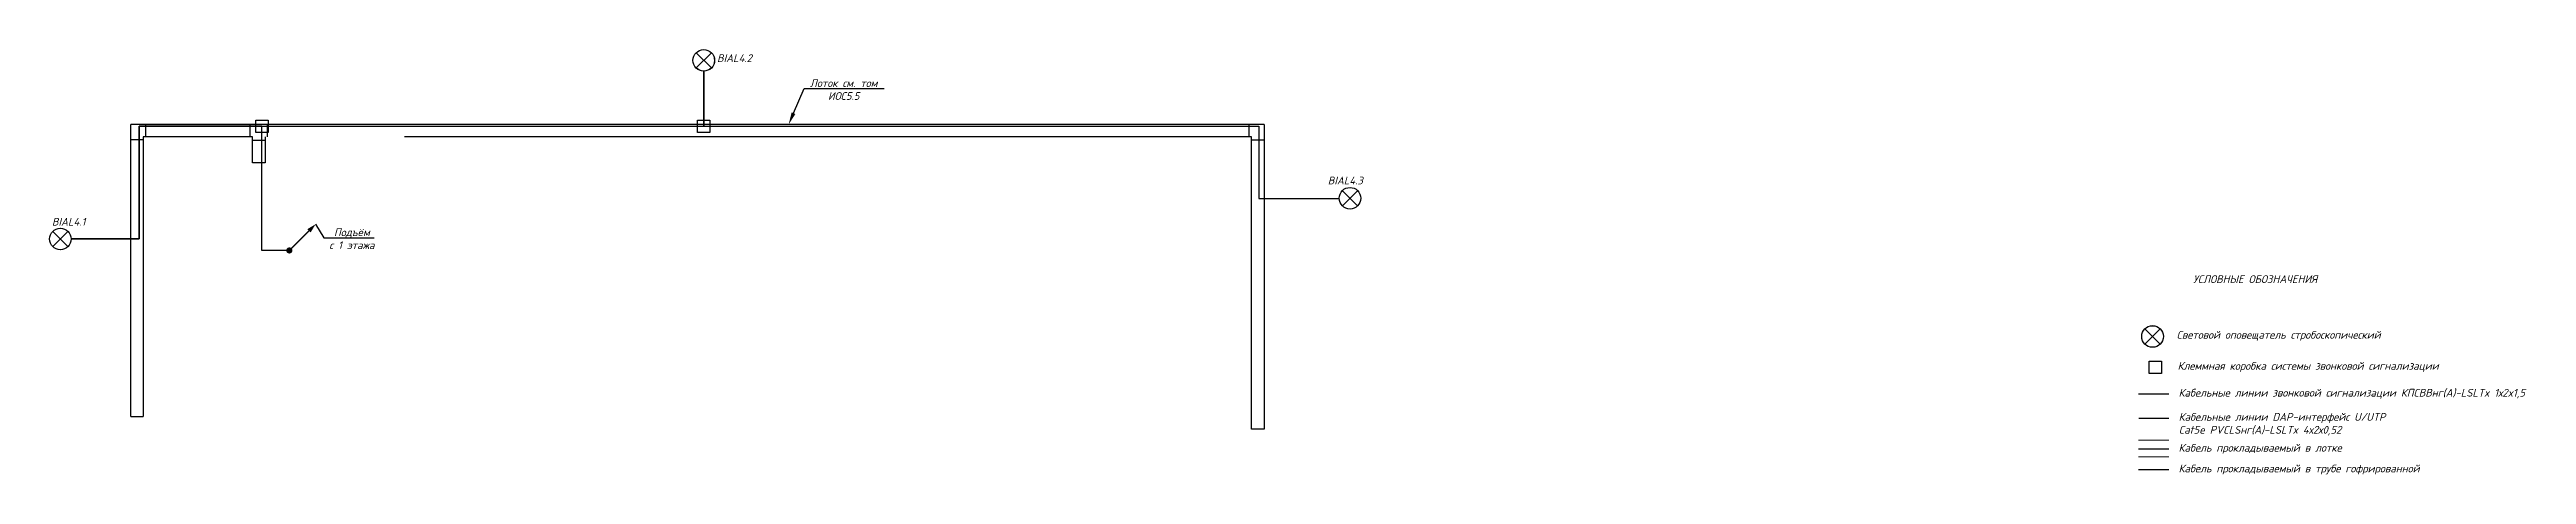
# Model space of a CAD drawing. Extents: x 69291107 to 70108111, y -33487476 to -33099794.
# Drawn here: x 69957388 to 70037499, y -33309621 to -33295879 of the extents above; entities that cross this region are included whole.
import ezdxf
from ezdxf import colors
from ezdxf.entities.mleader import LeaderData, LeaderLine
from ezdxf.math import Vec2, Vec3

# ---------------------------------------------------------------- set-up
doc = ezdxf.new("R2010")
doc.units = 0
doc.header["$LTSCALE"] = 100
doc.set_wipeout_variables(frame=1)
for name, color, linetype in [('PDF _СКС', 1, 'Continuous'), ('PDF _СС_ЗВ_Кабель', 1, 'Continuous'), ('PDF _СС_ЗВ_Оборудование', 1, 'Continuous'), ('PDF _Текст', 7, 'Continuous'), ('СС. Текст', 7, 'Continuous')]:
    doc.layers.add(name, color=color, linetype=linetype)
for name, color, linetype, lineweight in [('СКС', 1, 'Continuous', 30), ('СС_ЗВ_Кабель', 1, 'Continuous', 30), ('СС_ЗВ_Оборудование', 1, 'Continuous', 30), ('СС_СКК_Лоток', 170, 'Continuous', 25), ('СС_ЭЧС_Кабель', 180, 'Continuous', 30)]:
    doc.layers.add(name, color=color, linetype=linetype, lineweight=lineweight)
doc.styles.add('ISOCPEUR', font='isocpeui.ttf', dxfattribs={"height": 250})
doc.styles.add('ISOCPEURNA', font='isocpeui.ttf')
doc.styles.add('PDF ISOCPEUR', font='isocpeur.ttf')
doc.linetypes.add('Kabl_in_Tube', pattern='A,10,[133,ltypeshp.shx,S=1,R=0,X=0,Y=0],10', length=20)

msp = doc.modelspace()

# ---------------------------------------------------------------- texts
at = {"layer": 'PDF _Текст', "char_height": 249.57, "attachment_point": 7}
for s, insert, style in [('{\\fISOCPEUR|b0|i1|c204|p34;BIAL4.2}', (69978978, -33296282), 'PDF ISOCPEUR'), ('{\\fISOCPEUR|b0|i1|c204|p34;BIAL4.3}', (69998731, -33300241), 'PDF ISOCPEUR'), ('{\\fISOCPEUR|b0|i1|c204|p34;BIAL4.1}', (69957466, -33301573), 'ISOCPEURNA')]:
    msp.add_mtext(s, dxfattribs=dict(at, insert=insert, style=style))
at = {"layer": 'СС. Текст', "insert": (70025874, -33303179, 0), "char_height": 250, "width": 5705.29, "attachment_point": 1, "style": 'ISOCPEUR'}
msp.add_mtext('\\pxi-2,l2,sm1.5,qc,t3;УСЛОВНЫЕ ОБОЗНАЧЕНИЯ', dxfattribs=at)
at = {"layer": 'СС. Текст', "char_height": 250, "attachment_point": 1, "style": 'ISOCPEUR'}
for s, insert in [('\\pxi-2,l2,sm1.5,t3; Световой оповещатель стробоскопический', (70026029, -33304980, 0)), ('\\pxi-2,l2,sm1.5,t3; Клеммная коробка системы звонковой сигнализации ', (70026056, -33305985, 0))]:
    msp.add_mtext(s, dxfattribs=dict(at, insert=insert))
for s, width, insert in [('Кабельные линии звонковой сигнализации КПСВВнг(А)-LSLTx 1х2x1,5', 12283.27, (70026247, -33306853, 0)), ('Кабельные линии DAP-интерфейс U/UTP Cat5e PVCLSнг(А)-LSLTx 4х2х0,52', 7622.19, (70026250, -33307635, 0)), ('Кабель прокладываемый в лотке', 11279.86, (70026247, -33308633, 0)), ('Кабель прокладываемый в трубе гофрированной', 11279.86, (70026247, -33309303, 0))]:
    msp.add_mtext_dynamic_manual_height_columns(s, width=width, gutter_width=1, heights=[0], dxfattribs=dict(at, insert=insert))

# ---------------------------------------------------------------- blocks, each defined once
blk = doc.blocks.new('Свет')
at = {"color": 1}
blk.add_wipeout([(-350, 0), (-324, 133), (-247, 247), (-101, 335), (56, 345), (198, 289), (304, 173), (350, 0), (322, -138), (247, -247), (166, -308), (43, -347), (-83, -340), (-176, -303), (-278, -213), (-331, -115)], dxfattribs=at)
at = {"layer": 'СКС', "color": 1, "ltscale": 30}
for points in [[(-247, 247), (247, -247)], [(-247, -247), (247, 247)]]:
    blk.add_lwpolyline(points, dxfattribs=at)
at = {"layer": 'СКС', "color": 1, "linetype": 'Continuous', "lineweight": 30}
blk.add_circle((0, 0), 350, dxfattribs=at)
blk = doc.blocks.new('Клеммная коробка')
for p, q in [((0, 400), (400, 400)), ((0, 0), (0, 400)), ((400, 0), (0, 0)), ((400, 400), (400, 0))]:
    blk.add_line(p, q)
blk = doc.blocks.new('Лоток 4 этаж')
at = {"layer": 'СС_СКК_Лоток'}
for p, q in [((738958, -120752), (738958, -111307)), ((775607, -111307), (738958, -111307)), ((739439, -111707), (739439, -111307)), ((742814, -111707), (742814, -111307)), ((743373, -111707), (743373, -111307)), ((775123, -111707), (775123, -111307)), ((775607, -111307), (775607, -121156)), ((739358, -111803), (738958, -111803)), ((742896, -111707), (739358, -111707)), ((739358, -111707), (739358, -120752)), ((742896, -112550), (742896, -111707)), ((742896, -111817), (743296, -111817)), ((743296, -111707), (743296, -112550)), ((775207, -111707), (747804, -111707)), ((775207, -121156), (775207, -111707)), ((775207, -111802), (775607, -111802)), ((743296, -112550), (742896, -112550)), ((738958, -120752), (739358, -120752)), ((775607, -121156), (775207, -121156))]:
    blk.add_line(p, q, dxfattribs=at)
blk = doc.blocks.new('*U79')
blk.add_hatch(color=256).paths.add_polyline_path([(-0.71, -0.71, 1), (0.71, 0.71, 1)])
blk.add_lwpolyline([(8.5, 8.5, 0, 1.5, 0), (6.38, 6.38, 2, 2, 0)], format="xyseb")
at = {"const_width": 0.5}
blk.add_lwpolyline([(0.5, 0.5), (6.38, 6.38)], dxfattribs=at)
blk = doc.blocks.new('_None')

# ---------------------------------------------------------------- linework, layer by layer
at = {"layer": 'PDF _СКС', "lineweight": 30}
for points in [[(69978300, -33295983), (69978793, -33296476)], [(69978300, -33296476), (69978793, -33295983)], [(69999202, -33300444), (69999695, -33300937)], [(69999202, -33300937), (69999695, -33300444)], [(69957490, -33301761), (69957983, -33302254)], [(69957490, -33302254), (69957983, -33301761)]]:
    msp.add_lwpolyline(points, dxfattribs=at)
for centre in [(69978547, -33296229), (69999449, -33300689), (69957738, -33302006)]:
    msp.add_circle(centre, 350, dxfattribs=at)
at = {"layer": 'PDF _СС_ЗВ_Кабель', "lineweight": 30}
for points in [[(69964059, -33298160), (69964459, -33298160), (69964459, -33298557), (69964059, -33298557)], [(69978346, -33298160), (69978746, -33298160), (69978746, -33298557), (69978346, -33298557)]]:
    msp.add_lwpolyline(points, close=True, dxfattribs=at)
at = {"layer": 'PDF _СС_ЗВ_Оборудование', "lineweight": 30}
for centre in [(69978547, -33296229), (69999449, -33300689), (69957737, -33302006)]:
    msp.add_circle(centre, 349, dxfattribs=at)
at = {"layer": 'СС_ЗВ_Кабель', "color": 1}
msp.add_line((70024954, -33307013), (70025932, -33307013), dxfattribs=at)
at = {"layer": 'СС_ЗВ_Кабель', "color": 6}
msp.add_line((70024957, -33307795), (70025934, -33307795), dxfattribs=at)
at = {"layer": 'СС_ЗВ_Кабель'}
msp.add_line((70024954, -33308794), (70025932, -33308794), dxfattribs=at)
at = {"layer": 'СС_ЗВ_Кабель', "color": 1, "linetype": 'Kabl_in_Tube', "ltscale": 0.9}
msp.add_line((70024954, -33309463), (70025932, -33309463), dxfattribs=at)
at = {"layer": 'СС_СКК_Лоток', "color": 18, "lineweight": 20, "true_color": 0x000000}
for p, q in [((70025932, -33308507), (70024954, -33308507)), ((70025932, -33309048), (70024954, -33309048))]:
    msp.add_line(p, q, dxfattribs=at)
at = {"layer": 'СС_ЭЧС_Кабель', "color": 1}
msp.add_lwpolyline([(69965156, -33302375), (69964259, -33302375), (69964259, -33298358), (69960286, -33298358), (69960286, -33302001), (69958090, -33302001), (69960286, -33302001), (69960286, -33298358), (69978546, -33298358), (69978545, -33296578), (69978546, -33298358), (69996496, -33298358), (69996496, -33300695), (69999107, -33300695)], dxfattribs=at)

# ---------------------------------------------------------------- block references
msp.add_blockref('Лоток 4 этаж', (69221061, -33186997))
at = {"layer": 'СС_ЗВ_Кабель', "color": 18, "true_color": 0x000000}
msp.add_blockref('Клеммная коробка', (70025294, -33306356, 0), dxfattribs=at)
at = {"layer": 'СС_ЗВ_Оборудование'}
msp.add_blockref('Свет', (70025405, -33305158, 0), dxfattribs=at)
at = {"layer": 'СС_ЭЧС_Кабель', "color": 7, "xscale": 100, "yscale": 100, "zscale": 100}
msp.add_blockref('*U79', (69965144, -33302377), dxfattribs=at)

msp.set_redraw_order([(e.dxf.handle, doc.entitydb.next_handle()) for e in msp.query("TEXT MTEXT ATTDEF DIMENSION ARC_DIMENSION")])  # texts and dimensions are drawn at this point

# ---------------------------------------------------------------- leaders
at = {"layer": 'СС_СКК_Лоток', "color": 7}
ml = msp.add_multileader_mtext('Standard', dxfattribs=at)
ml.set_content('Лоток см. том ИОС5.5', color=7, style='ISOCPEURNA')
ml.set_leader_properties()
ml.build(insert=Vec2(0, 0))
ml.multileader.update_dxf_attribs({"text_left_attachment_type": 6, "text_right_attachment_type": 6, "dogleg_length": 100, "arrow_head_size": 400})
ctx = ml.context
ctx.base_point, ctx.char_height, ctx.arrow_head_size, ctx.landing_gap_size, ctx.plane_origin = Vec3(69981893, -33297140), 250, 400, 0, Vec3(69987831, -33298331)
ctx.left_attachment, ctx.right_attachment, ctx.text_align_type = 6, 6, 1
notes = []
notes.append((ctx, [(1, (1, 1, 0), (69981793, -33297140), (1, 0), 100, [(0, [(69981292, -33298304)], 0, [])])]))
ctx.mtext.insert, ctx.mtext.width, ctx.mtext.alignment, ctx.mtext.flow_direction = Vec3(69983073, -33296840), 2467.27, 2, 5
at = {"layer": 'СС_ЭЧС_Кабель', "color": 7, "lineweight": 0}
ml = msp.add_multileader_mtext('Standard', dxfattribs=at)
ml.set_content('Подъём \\Pс 1 этажа', color=7, style='ISOCPEUR')
ml.set_leader_properties()
ml.set_arrow_properties(name='NONE')
ml.build(insert=Vec2(0, 0))
ml.multileader.update_dxf_attribs({"text_left_attachment_type": 6, "text_right_attachment_type": 6, "dogleg_length": 100, "arrow_head_size": 400})
ctx = ml.context
ctx.base_point, ctx.char_height, ctx.arrow_head_size, ctx.landing_gap_size, ctx.plane_origin = Vec3(69966361, -33301964), 250, 400, 0, Vec3(69974008, -33303521)
ctx.left_attachment, ctx.right_attachment, ctx.text_align_type = 6, 6, 1
notes.append((ctx, [(1, (1, 1, 0), (69966261, -33301964), (1, 0), 100, [(0, [(69965994, -33301527)], 0, [])])]))
ctx.mtext.insert, ctx.mtext.width, ctx.mtext.alignment, ctx.mtext.flow_direction = Vec3(69967167, -33301664), 1991.2, 2, 5
for ctx, leaders in notes:
    for number, flags, end, landing, length, lines in leaders:
        leader = LeaderData()
        leader.index, (leader.has_last_leader_line, leader.has_dogleg_vector, leader.attachment_direction) = number, flags
        leader.last_leader_point, leader.dogleg_vector, leader.dogleg_length = Vec3(end), Vec3(landing), length
        for number, points, colour, breaks in lines:
            line = LeaderLine()
            line.index, line.vertices, line.color, line.breaks = number, Vec3.list(points), colors.encode_raw_color(colour), breaks
            leader.lines.append(line)
        ctx.leaders.append(leader)

doc.saveas('drawing.dxf')
